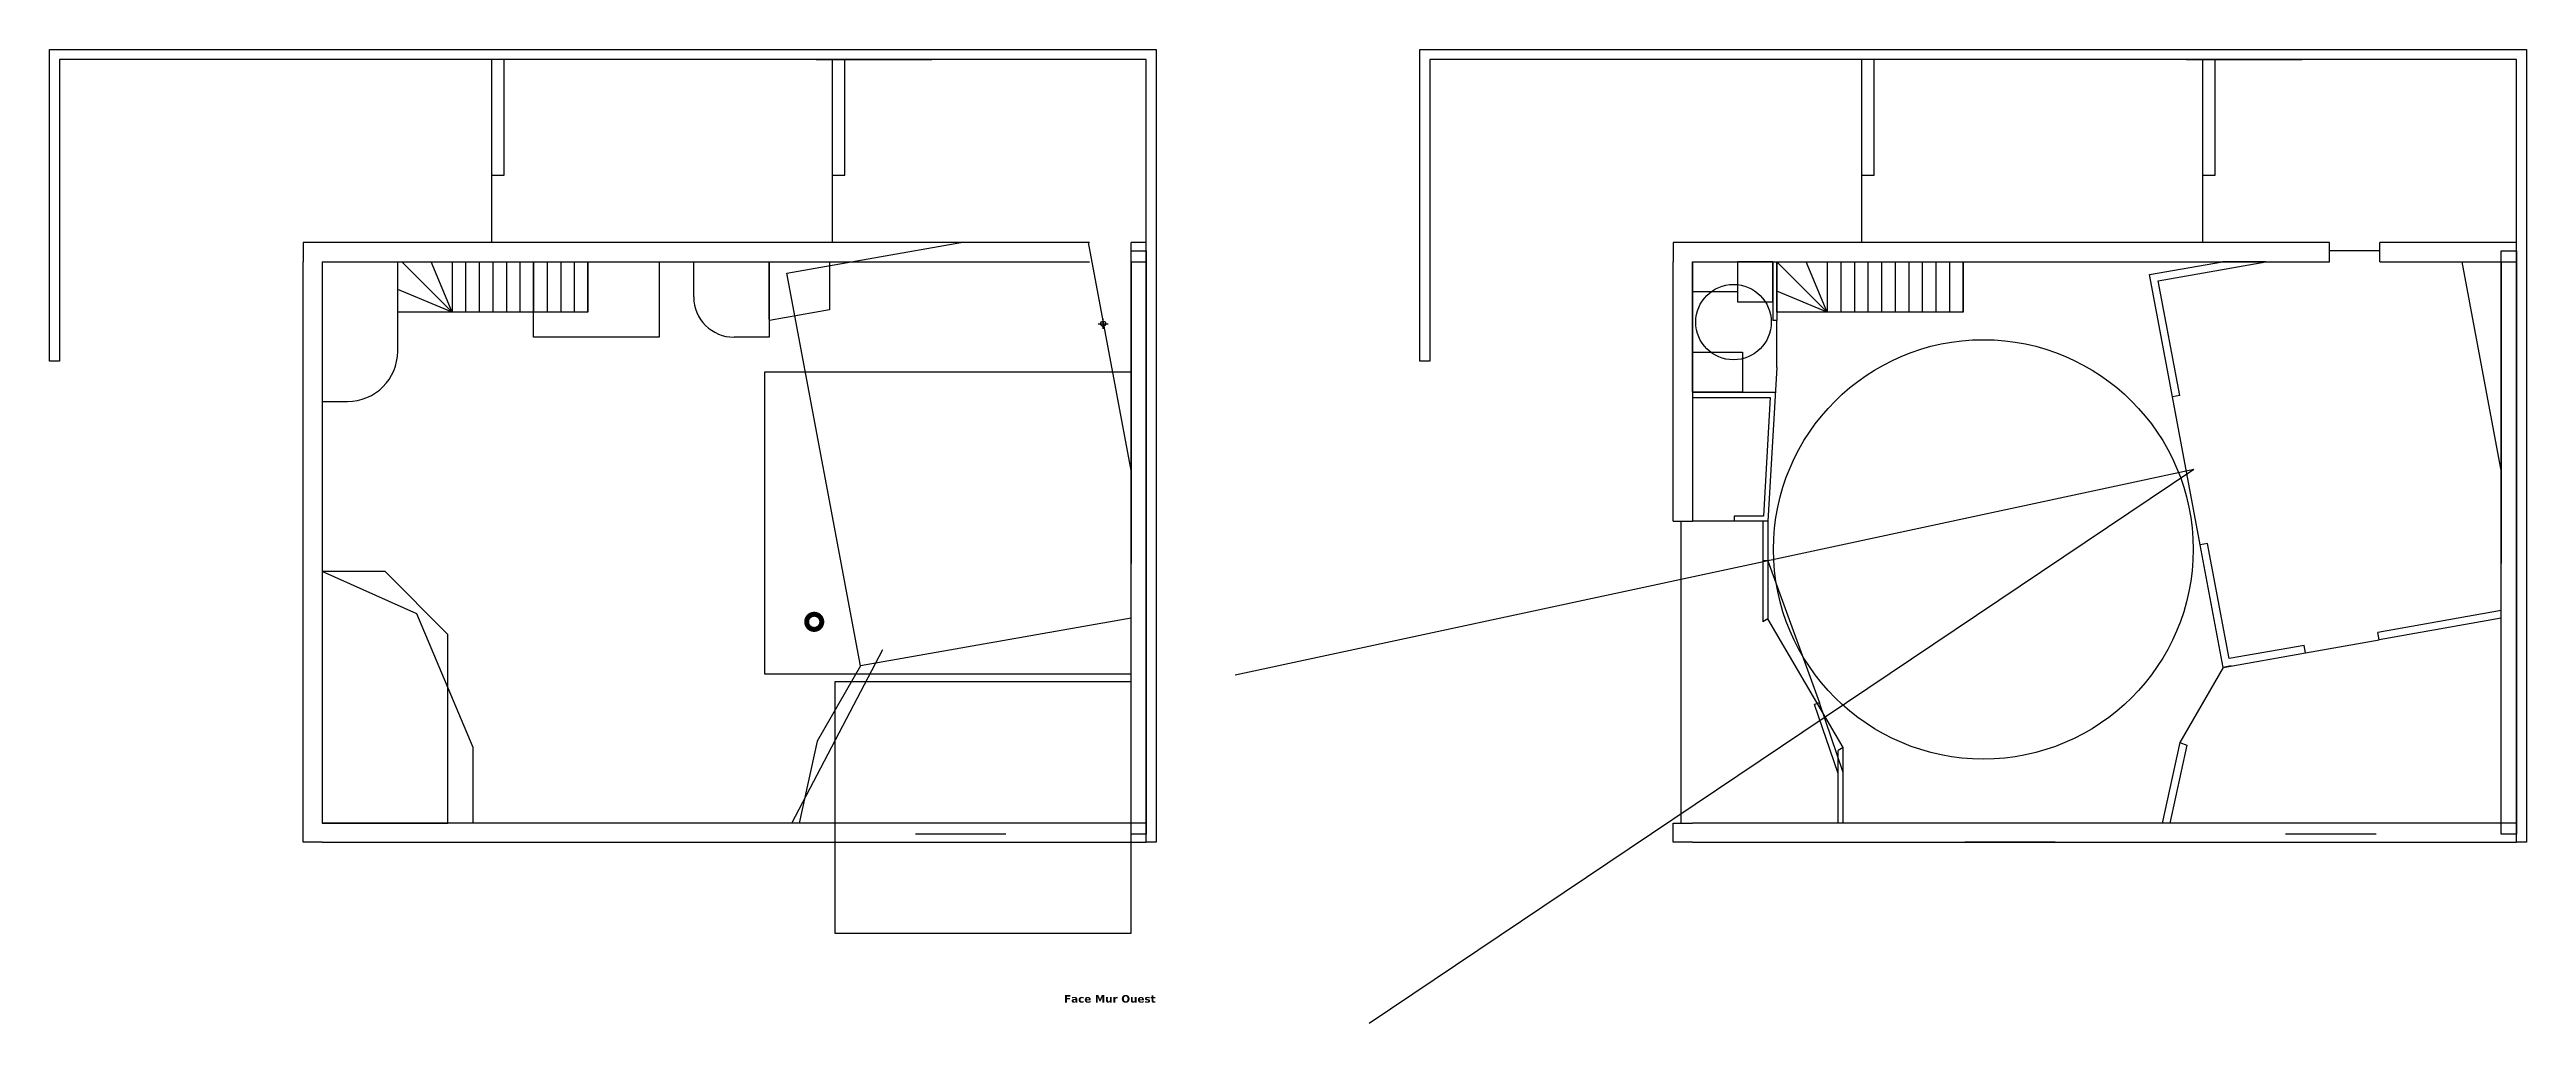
# Model space of a CAD drawing. Header units: centimetres. Extents: x -262314 to 1497847, y -126598 to 219599.
# Drawn here: x 55586 to 104820, y -8757 to 10609 of the extents above; entities that cross this region are included whole.
import ezdxf

# ---------------------------------------------------------------- set-up
doc = ezdxf.new("R2010")
doc.units = ezdxf.units.CM
doc.header["$PDMODE"] = 34
doc.header["$PDSIZE"] = 100
for name, color, linetype in [('A-Wall', 30, 'Continuous'), ('AC-Calcul ratios', 4, 'Continuous'), ('DONUT', 240, 'Continuous'), ('DRAFTS', 6, 'Continuous'), ('Facade-VUE', 233, 'Continuous'), ('I-Cloison', 11, 'Continuous'), ('I-STAIRS', 44, 'Continuous'), ('Isolant pourtour radier', 36, 'Continuous'), ('Mobilier PMR', 201, 'Continuous'), ('Mur de soutenement', 1, 'Continuous'), ('Portes', 3, 'Continuous'), ('Title Block', 250, 'Continuous'), ('trash', 4, 'Continuous')]:
    doc.layers.add(name, color=color, linetype=linetype)
doc.layers.add('canalisations', color=1, linetype='Continuous', true_color=0xff0000)
doc.styles.add('Seb', font='Verdana.ttf')

msp = doc.modelspace()

# ---------------------------------------------------------------- texts
at = {"layer": 'Title Block', "insert": (75752.47, -8192.76), "char_height": 150, "attachment_point": 1, "style": 'Seb'}
msp.add_mtext_dynamic_manual_height_columns('{\\fVerdana|b1|i0|c0|p34;Face Mur Ouest}', width=2687, gutter_width=500, heights=[0], dxfattribs=at)

# ---------------------------------------------------------------- blocks, each defined once
blk = doc.blocks.new('A$C85e816c1')
at = {"layer": 'DONUT', "const_width": 100}
blk.add_lwpolyline([(-150, 0, 1), (150, 0, 1)], format="xyb", close=True, dxfattribs=at)

# ---------------------------------------------------------------- linework, layer by layer
at = {"layer": 'A-Wall'}
for p, q in [((100904.71, 6388.9), (100904.71, 6768.9)), ((101904.7, 6388.9), (101904.7, 6768.9)), ((87860.44, 1228.9), (88240.44, 1228.9)), ((87860.44, -4771.1), (88240.44, -4771.1))]:
    msp.add_line(p, q, dxfattribs=at)
for points in [[(76255.97, 6768.9), (60625.97, 6768.9), (60625.97, 6388.9)], [(77085.97, 6388.9), (77385.97, 6388.9), (77385.97, 6768.9), (77085.97, 6768.9)], [(100904.71, 6768.9), (87860.44, 6768.9), (87860.44, 6388.9)], [(101904.7, 6388.9), (104320.44, 6388.9), (104620.44, 6388.9), (104620.44, 6768.9), (103490.44, 6768.9), (101904.7, 6768.9)], [(61005.97, -5151.1), (60625.97, -5151.1), (60625.97, 6388.9)], [(61005.97, 6388.9), (76255.97, 6388.9)], [(61005.97, 6388.9), (61005.97, -4771.1)], [(87860.44, 1228.9), (87860.44, 6388.9)], [(88240.44, 6388.9), (100904.71, 6388.9)], [(88240.44, 6388.9), (88240.44, 1228.9)], [(61005.97, -5151.1), (77385.97, -5151.1), (77385.97, -4771.1), (61005.97, -4771.1)], [(88240.44, -5151.1), (87860.44, -5151.1), (87860.44, -4771.1)], [(88240.44, -5151.1), (104620.44, -5151.1), (104620.44, -4771.1), (88240.44, -4771.1)]]:
    msp.add_lwpolyline(points, dxfattribs=at)
at = {"layer": 'AC-Calcul ratios'}
for p, q in [((77085.97, 6388.9), (77085.97, 6768.9)), ((88240.44, 4288.9), (88240.44, 6388.9)), ((88240.44, 6388.9), (90040.44, 6388.9)), ((89840.44, 6388.9), (89840.44, 5218.9)), ((97328.55, 6133.21), (98778.63, 6388.9)), ((97783.55, 3703.44), (97328.55, 6133.21)), ((97499.61, 6011.06), (99642.45, 6388.9)), ((97929.9, 3729.25), (97501.23, 6011.35)), ((99642.45, 6388.9), (98778.63, 6388.9)), ((89920.44, 4288.9), (89740.44, 1228.9)), ((88240.44, 3792.72), (89879.26, 3792.72)), ((88240.44, 3692.72), (89784.82, 3692.72)), ((89784.82, 3692.72), (89652.09, 1328.9)), ((97929.9, 3729.25), (97783.55, 3703.44)), ((89652.09, 1328.9), (89070.44, 1328.9)), ((89070.44, 1328.9), (89070.44, 1228.9)), ((89740.44, 1228.9), (89070.44, 1228.9)), ((98483.28, 783.25), (98335.27, 757.16)), ((98791.03, -1676.67), (98335.27, 757.16)), ((98912.41, -1501.28), (98483.28, 783.25)), ((104320.44, -547.7), (101865.99, -980.49)), ((101892.32, -1129.82), (101865.99, -980.49)), ((104320.44, -700.02), (101892.16, -1128.92)), ((104320.44, -700.02), (104320.44, -547.7)), ((98791.03, -1676.67), (100425.81, -1388.41)), ((100399.47, -1239.07), (98912.41, -1501.28)), ((100425.81, -1388.41), (100399.47, -1239.07)), ((71703.99, -1649.01), (70841.17, -3143.46)), ((98948.59, -1648.84), (98791.03, -1676.67)), ((70841.17, -3143.46), (70488.13, -4771.1)), ((97928.2, -3171.12), (97581.16, -4771.1)), ((98069.83, -3225.82), (97734.65, -4771.1)), ((97928.2, -3171.12), (98069.83, -3225.82))]:
    msp.add_line(p, q, dxfattribs=at)
for points in [[(77085.97, -700.02), (71703.99, -1649.01), (70239.11, 6158.78), (73699.26, 6768.9)], [(76229.17, 6768.9), (77085.97, 2202.18)], [(89840.44, 6388.9), (89920.44, 6388.9), (89920.44, 5218.9), (89840.44, 5218.9)], [(103534.93, 6388.9), (104320.44, 2202.18)]]:
    msp.add_lwpolyline(points, dxfattribs=at)
msp.add_lwpolyline([(67705.97, 6388.9), (67705.97, 4888.9), (65205.97, 4888.9), (65205.97, 6388.9)], close=True, dxfattribs=at)
msp.add_point((76531.67, 5156.6), dxfattribs=at)
at = {"layer": 'canalisations'}
for p, q in [((68391.52, 5688.9), (68391.52, 6388.9)), ((68391.52, 6388.9), (69891.52, 6388.9)), ((69891.52, 5240.71), (69891.52, 6388.9)), ((69891.52, 6388.9), (69891.52, 5638.9)), ((69891.52, 6388.9), (69891.52, 4888.9)), ((69891.52, 4888.9), (69191.52, 4888.9))]:
    msp.add_line(p, q, dxfattribs=at)
msp.add_lwpolyline([(69891.52, 6388.9), (71091.52, 6388.9), (71091.52, 5432.22), (69894.64, 5221.18)], dxfattribs=at)
msp.add_arc((69191.52, 5688.9), 800, 180, 270, dxfattribs=at)
at = {"layer": 'DRAFTS'}
for p, q in [((77085.67, -1964.66), (71196.82, -1964.66)), ((71196.82, -1964.66), (71197.12, -6964.66)), ((77085.97, -6964.66), (77085.67, -1964.66)), ((71197.12, -6964.66), (77085.97, -6964.66))]:
    msp.add_line(p, q, dxfattribs=at)
msp.add_lwpolyline([(77085.97, 4195.34), (69800.47, 4195.34), (69800.47, -1804.66), (77085.97, -1804.66)], close=True, dxfattribs=at)
at = {"layer": 'Facade-VUE'}
msp.add_line((74595.97, -4991.1), (72795.97, -4991.1), dxfattribs=at)
at = {"layer": 'I-Cloison'}
for p, q in [((64369.76, 8108.9), (64370.97, 6768.9)), ((71145.57, 8108.9), (71145.57, 6768.9)), ((91604.22, 8108.9), (91605.44, 6768.9)), ((98380.03, 8108.9), (98380.03, 6768.9)), ((77085.97, 6388.9), (77085.97, 388.9)), ((104320.44, 6388.9), (104320.44, 388.9)), ((89740.44, 1228.9), (88240.44, 1228.9)), ((89640.44, 1228.9), (89640.44, 438.92)), ((89740.44, 1228.9), (89740.44, 438.92)), ((89740.44, 438.92), (89640.44, 438.92)), ((90766.5, -2380.16), (90671.86, -2412.46)), ((91140.44, -3785.53), (90671.86, -2412.46)), ((91240.44, -3768.94), (90766.5, -2380.16)), ((91140.44, -4768.94), (91140.44, -3785.25)), ((91240.44, -4768.94), (91240.44, -3768.94)), ((88240.44, -4771.1), (91240.44, -4768.94))]:
    msp.add_line(p, q, dxfattribs=at)
msp.add_lwpolyline([(61005.97, 4408.9), (61005.97, 3608.9), (61505.97, 3608.9, 0.41421356), (62505.97, 4608.9), (62505.97, 6388.9)], format="xyb", dxfattribs=at)
msp.add_lwpolyline([(64005.98, -3268.94), (62886.47, -614.6), (61005.97, 228.9), (61005.97, -4771.1), (64005.98, -4768.94)], close=True, dxfattribs=at)
at = {"layer": 'I-STAIRS'}
for p, q in [((63585.97, 5388.9), (62585.97, 6388.9)), ((63585.97, 5388.9), (63171.76, 6388.9)), ((63585.97, 6388.9), (63585.97, 5388.9)), ((63855.97, 6388.9), (63855.97, 5388.9)), ((64125.97, 6388.9), (64125.97, 5388.9)), ((64395.97, 6388.9), (64395.97, 5388.9)), ((64665.97, 6388.9), (64665.97, 5388.9)), ((64935.97, 6388.9), (64935.97, 5388.9)), ((65205.97, 6388.9), (65205.97, 5388.9)), ((65475.97, 6388.9), (65475.97, 5388.9)), ((65745.97, 6388.9), (65745.97, 5388.9)), ((66015.97, 6388.9), (66015.97, 5388.9)), ((66285.97, 5388.9), (66285.97, 6388.9)), ((90920.44, 5388.9), (89920.44, 6388.9)), ((90920.44, 5388.9), (90506.22, 6388.9)), ((90920.44, 6388.9), (90920.44, 5388.9)), ((91190.44, 6388.9), (91190.44, 5388.9)), ((91460.44, 6388.9), (91460.44, 5388.9)), ((91730.44, 6388.9), (91730.44, 5388.9)), ((92000.44, 6388.9), (92000.44, 5388.9)), ((92270.44, 6388.9), (92270.44, 5388.9)), ((92540.44, 6388.9), (92540.44, 5388.9)), ((92810.44, 6388.9), (92810.44, 5388.9)), ((93080.44, 6388.9), (93080.44, 5388.9)), ((93350.44, 6388.9), (93350.44, 5388.9)), ((93620.44, 5388.9), (93620.44, 6388.9)), ((63585.97, 5388.9), (62505.97, 5836.25)), ((90920.44, 5388.9), (89920.44, 5803.11))]:
    msp.add_line(p, q, dxfattribs=at)
for points in [[(62505.97, 6388.9), (66285.97, 6388.9), (66285.97, 5388.9), (62505.97, 5388.9)], [(89920.44, 6388.9), (93620.44, 6388.9), (93620.44, 5388.9), (89920.44, 5388.9)]]:
    msp.add_lwpolyline(points, close=True, dxfattribs=at)
at = {"layer": 'Isolant pourtour radier'}
for points in [[(77385.97, -4991.1), (77085.97, -4991.1), (77085.97, 6608.9), (77385.97, 6608.9)], [(104620.44, -4991.1), (104320.44, -4991.1), (104320.44, 6608.9), (104620.44, 6608.9)]]:
    msp.add_lwpolyline(points, close=True, dxfattribs=at)
at = {"layer": 'Mobilier PMR'}
for points in [[(88240.44, 6388.9), (89140.44, 6388.9), (89140.44, 5788.9), (88240.44, 5788.9)], [(89840.44, 6388.9), (89140.44, 6388.9), (89140.44, 5588.9), (89840.44, 5588.9)], [(88240.44, 4592.72), (89240.44, 4592.72), (89240.44, 3792.72), (88240.44, 3792.72)]]:
    msp.add_lwpolyline(points, close=True, dxfattribs=at)
msp.add_circle((89058.74, 5188.35), 750, dxfattribs=at)
at = {"layer": 'Mur de soutenement'}
for points in [[(55585.97, 10408.9), (55585.97, 10608.9), (77585.97, 10608.9), (77585.97, 10408.9)], [(55785.97, 10408.9), (55785.97, 4408.9), (55585.97, 4408.9), (55585.97, 10608.9), (55785.97, 10608.9)], [(77385.97, 10408.9), (55785.97, 10408.9)], [(64369.76, 10408.9), (64369.76, 8108.9), (64619.76, 8108.9), (64619.76, 10408.9), (64369.76, 10408.9)], [(70825.57, 10408.9), (73125.57, 10408.9)], [(71145.57, 10408.9), (71145.57, 8108.9), (71395.57, 8108.9), (71395.57, 10408.9), (71145.57, 10408.9)], [(77385.97, 10608.9), (77585.97, 10608.9), (77585.97, -5151.1), (77385.97, -5151.1), (77385.97, 10408.9)], [(82820.44, 10408.9), (82820.44, 10608.9), (104820.44, 10608.9), (104820.44, 10408.9)], [(83020.44, 10408.9), (83020.44, 4408.9), (82820.44, 4408.9), (82820.44, 10608.9), (83020.44, 10608.9)], [(104620.44, 10408.9), (83020.44, 10408.9)], [(91604.22, 10408.9), (91604.22, 8108.9), (91854.22, 8108.9), (91854.22, 10408.9), (91604.22, 10408.9)], [(98060.03, 10408.9), (100360.03, 10408.9)], [(98380.03, 10408.9), (98380.03, 8108.9), (98630.03, 8108.9), (98630.03, 10408.9), (98380.03, 10408.9)], [(104620.44, 10608.9), (104820.44, 10608.9), (104820.44, -5151.1), (104620.44, -5151.1), (104620.44, 10408.9)]]:
    msp.add_lwpolyline(points, dxfattribs=at)
at = {"layer": 'Portes'}
for p, q in [((101904.7, 6608.9), (100904.71, 6608.9)), ((89920.44, 4288.9), (89920.44, 5218.9)), ((98335.27, 757.16), (97783.55, 3703.44)), ((88020.44, -4771.1), (88020.44, 1228.9)), ((89070.44, 1228.9), (88240.44, 1228.9)), ((89740.44, 438.92), (90766.5, -2380.16)), ((100425.81, -1388.41), (101892.32, -1129.82)), ((98791.03, -1676.67), (97928.2, -3171.12)), ((95454, -4771.1), (93654, -4771.1)), ((95454, -5151.1), (93654, -5151.1)), ((101830.44, -4991.1), (100030.44, -4991.1))]:
    msp.add_line(p, q, dxfattribs=at)
at = {"layer": 'trash'}
for p, q in [((98206.82, 2255.03), (79150.47, -1832.72)), ((98206.82, 2255.03), (81813.28, -8757.43)), ((89640.44, 1228.9), (89640.44, -768.83)), ((89740.44, 1228.9), (89740.44, -711.1)), ((62255.97, 228.9), (61005.97, 228.9)), ((61005.97, 228.9), (61005.97, -4771.1)), ((63505.97, -1021.1), (62255.97, 228.9)), ((89740.44, -711.1), (89640.44, -768.83)), ((91240.44, -3268.94), (89740.44, -711.1)), ((63505.97, -4771.1), (63505.97, -1021.1)), ((70342.07, -4771.1), (72152.61, -1320.59)), ((91240.44, -3268.94), (91140.44, -3326.67)), ((91140.44, -4768.94), (91140.44, -3326.67)), ((91240.44, -4768.94), (91240.44, -3268.94)), ((91240.44, -4768.94), (91240.44, -3768.94)), ((61005.97, -4771.1), (63505.97, -4771.1))]:
    msp.add_line(p, q, dxfattribs=at)
msp.add_circle((94024.52, 669.34), 4169.68, dxfattribs=at)

# ---------------------------------------------------------------- block references
at = {"layer": 'Title Block'}
msp.add_blockref('A$C85e816c1', (70785.97, -771.1), dxfattribs=at)

msp.set_redraw_order([(e.dxf.handle, doc.entitydb.next_handle()) for e in msp.query("TEXT MTEXT ATTDEF DIMENSION ARC_DIMENSION")])  # texts and dimensions are drawn at this point

doc.saveas('drawing.dxf')
